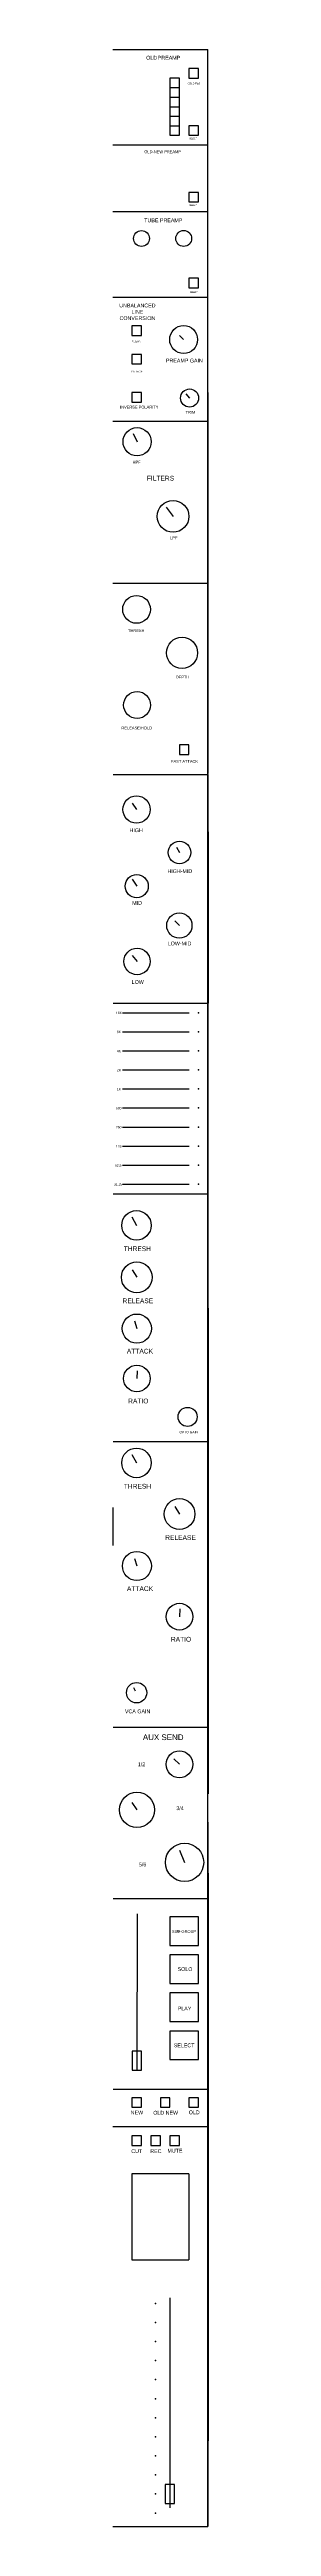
# Model space of a CAD drawing. Header units: inches. Extents: x 0 to 1600, y -1400 to 2600.
# Drawn here: x 1200 to 1300, y -1400 to 1200 of the extents above; entities that cross this region are included whole.
import ezdxf

# ---------------------------------------------------------------- set-up
doc = ezdxf.new("R2010")
doc.units = ezdxf.units.IN
doc.header["$MEASUREMENT"] = 0
doc.layers.get('0').update_dxf_attribs({"lineweight": 25, "true_color": 0xffffff})
doc.styles.add('textstyle1', font='')
doc.styles.add('textstyle112', font='')
doc.styles.add('textstyle127', font='')
doc.styles.add('textstyle145', font='')
doc.styles.add('textstyle161', font='')
doc.styles.add('textstyle177', font='')
doc.styles.add('textstyle209', font='')
doc.styles.add('textstyle224', font='')
doc.styles.add('textstyle241', font='')
doc.styles.add('textstyle256', font='')
doc.styles.add('textstyle273', font='')
doc.styles.add('textstyle28', font='')
doc.styles.add('textstyle288', font='')
doc.styles.add('textstyle305', font='')
doc.styles.add('textstyle320', font='')
doc.styles.add('textstyle33', font='')
doc.styles.add('textstyle336', font='')
doc.styles.add('textstyle352', font='')
doc.styles.add('textstyle368', font='')
doc.styles.add('textstyle383', font='')
doc.styles.add('textstyle399', font='')
doc.styles.add('textstyle416', font='')
doc.styles.add('textstyle431', font='')
doc.styles.add('textstyle448', font='')
doc.styles.add('textstyle464', font='')
doc.styles.add('textstyle480', font='')
doc.styles.add('textstyle496', font='')
doc.styles.add('textstyle512', font='')
doc.styles.add('textstyle528', font='')
doc.styles.add('textstyle544', font='')
doc.styles.add('textstyle560', font='')
doc.styles.add('textstyle576', font='')
doc.styles.add('textstyle592', font='')
doc.styles.add('textstyle60', font='')
doc.styles.add('textstyle608', font='')
doc.styles.add('textstyle623', font='')
doc.styles.add('textstyle640', font='')
doc.styles.add('textstyle65', font='')
doc.styles.add('textstyle656', font='')
doc.styles.add('textstyle672', font='')
doc.styles.add('textstyle688', font='')
doc.styles.add('textstyle705', font='')
doc.styles.add('textstyle720', font='')
doc.styles.add('textstyle736', font='')
doc.styles.add('textstyle751', font='')
doc.styles.add('textstyle768', font='')
doc.styles.add('textstyle785', font='')
doc.styles.add('textstyle80', font='')
doc.styles.add('textstyle801', font='')
doc.styles.add('textstyle817', font='')
doc.styles.add('textstyle832', font='')
doc.styles.add('textstyle848', font='')
doc.styles.add('textstyle864', font='')
doc.styles.add('textstyle880', font='')
doc.styles.add('textstyle895', font='')
doc.styles.add('textstyle916', font='')
doc.styles.add('textstyle932', font='')
doc.styles.add('textstyle949', font='')
doc.styles.add('textstyle95', font='')
doc.styles.get('textstyle1').set_extended_font_data('Liberation Sans')
doc.styles.get('textstyle112').set_extended_font_data('Liberation Sans')
doc.styles.get('textstyle127').set_extended_font_data('Liberation Sans')
doc.styles.get('textstyle145').set_extended_font_data('Liberation Sans')
doc.styles.get('textstyle161').set_extended_font_data('Liberation Sans')
doc.styles.get('textstyle177').set_extended_font_data('Liberation Sans')
doc.styles.get('textstyle209').set_extended_font_data('Liberation Sans')
doc.styles.get('textstyle224').set_extended_font_data('Liberation Sans')
doc.styles.get('textstyle241').set_extended_font_data('Liberation Sans')
doc.styles.get('textstyle256').set_extended_font_data('Liberation Sans')
doc.styles.get('textstyle273').set_extended_font_data('Liberation Sans')
doc.styles.get('textstyle28').set_extended_font_data('Liberation Sans')
doc.styles.get('textstyle288').set_extended_font_data('Liberation Sans')
doc.styles.get('textstyle305').set_extended_font_data('Liberation Sans')
doc.styles.get('textstyle320').set_extended_font_data('Liberation Sans')
doc.styles.get('textstyle33').set_extended_font_data('Liberation Sans')
doc.styles.get('textstyle336').set_extended_font_data('Liberation Sans')
doc.styles.get('textstyle352').set_extended_font_data('Liberation Sans')
doc.styles.get('textstyle368').set_extended_font_data('Liberation Sans')
doc.styles.get('textstyle383').set_extended_font_data('Liberation Sans')
doc.styles.get('textstyle399').set_extended_font_data('Liberation Sans')
doc.styles.get('textstyle416').set_extended_font_data('Liberation Sans')
doc.styles.get('textstyle431').set_extended_font_data('Liberation Sans')
doc.styles.get('textstyle448').set_extended_font_data('Liberation Sans')
doc.styles.get('textstyle464').set_extended_font_data('Liberation Sans')
doc.styles.get('textstyle480').set_extended_font_data('Liberation Sans')
doc.styles.get('textstyle496').set_extended_font_data('Liberation Sans')
doc.styles.get('textstyle512').set_extended_font_data('Liberation Sans')
doc.styles.get('textstyle528').set_extended_font_data('Liberation Sans')
doc.styles.get('textstyle544').set_extended_font_data('Liberation Sans')
doc.styles.get('textstyle560').set_extended_font_data('Liberation Sans')
doc.styles.get('textstyle576').set_extended_font_data('Liberation Sans')
doc.styles.get('textstyle592').set_extended_font_data('Liberation Sans')
doc.styles.get('textstyle60').set_extended_font_data('Liberation Sans')
doc.styles.get('textstyle608').set_extended_font_data('Liberation Sans')
doc.styles.get('textstyle623').set_extended_font_data('Liberation Sans')
doc.styles.get('textstyle640').set_extended_font_data('Liberation Sans')
doc.styles.get('textstyle65').set_extended_font_data('Liberation Sans')
doc.styles.get('textstyle656').set_extended_font_data('Liberation Sans')
doc.styles.get('textstyle672').set_extended_font_data('Liberation Sans')
doc.styles.get('textstyle688').set_extended_font_data('Liberation Sans')
doc.styles.get('textstyle705').set_extended_font_data('Liberation Sans')
doc.styles.get('textstyle720').set_extended_font_data('Liberation Sans')
doc.styles.get('textstyle736').set_extended_font_data('Liberation Sans')
doc.styles.get('textstyle751').set_extended_font_data('Liberation Sans')
doc.styles.get('textstyle768').set_extended_font_data('Liberation Sans')
doc.styles.get('textstyle785').set_extended_font_data('Liberation Sans')
doc.styles.get('textstyle80').set_extended_font_data('Liberation Sans')
doc.styles.get('textstyle801').set_extended_font_data('Liberation Sans')
doc.styles.get('textstyle817').set_extended_font_data('Liberation Sans')
doc.styles.get('textstyle832').set_extended_font_data('Liberation Sans')
doc.styles.get('textstyle848').set_extended_font_data('Liberation Sans')
doc.styles.get('textstyle864').set_extended_font_data('Liberation Sans')
doc.styles.get('textstyle880').set_extended_font_data('Liberation Sans')
doc.styles.get('textstyle895').set_extended_font_data('Liberation Sans')
doc.styles.get('textstyle916').set_extended_font_data('Liberation Sans')
doc.styles.get('textstyle932').set_extended_font_data('Liberation Sans')
doc.styles.get('textstyle949').set_extended_font_data('Liberation Sans')
doc.styles.get('textstyle95').set_extended_font_data('Liberation Sans')

msp = doc.modelspace()

# ---------------------------------------------------------------- linework, layer by layer
for p, q in [((1200.2, 1200), (1250.2, 1200)), ((1250.2, 1200), (1300.2, 1200)), ((1300.2, 1100), (1300.2, 1200)), ((1300.2, -1400), (1300.2, 1200)), ((1260.2, 1170), (1260.2, 1110)), ((1270.2, 1170), (1260.2, 1170)), ((1270.2, 1110), (1270.2, 1170)), ((1280.2, 1180), (1280.2, 1170)), ((1290.2, 1180), (1280.2, 1180)), ((1280.2, 1170), (1290.2, 1170)), ((1290.2, 1170), (1290.2, 1180)), ((1260.2, 1160), (1270.2, 1160)), ((1260.2, 1150), (1270.2, 1150)), ((1260.2, 1140), (1270.2, 1140)), ((1260.2, 1130), (1270.2, 1130)), ((1260.2, 1120), (1270.2, 1120)), ((1280.2, 1120), (1280.2, 1110)), ((1290.2, 1120), (1280.2, 1120)), ((1290.2, 1110), (1290.2, 1120)), ((1200.2, 1100), (1250.2, 1100)), ((1250.2, 1100), (1300.2, 1100)), ((1260.2, 1110), (1270.2, 1110)), ((1280.2, 1110), (1290.2, 1110)), ((1300.2, 1030), (1300.2, 1100)), ((1280.2, 1050), (1280.2, 1040)), ((1290.2, 1050), (1280.2, 1050)), ((1280.2, 1040), (1290.2, 1040)), ((1290.2, 1040), (1290.2, 1050)), ((1200.2, 1030), (1250.2, 1030)), ((1250.2, 1030), (1300.2, 1030)), ((1300.2, 1000), (1300.2, 1030)), ((1300.2, 940), (1300.2, 1000)), ((1200.2, 940), (1250.2, 940)), ((1250.2, 940), (1300.2, 940)), ((1280.2, 960), (1280.2, 950)), ((1290.2, 960), (1280.2, 960)), ((1280.2, 950), (1290.2, 950)), ((1290.2, 950), (1290.2, 960)), ((1300.2, 840), (1300.2, 940)), ((1220.2, 910), (1220.2, 900)), ((1230.2, 910), (1220.2, 910)), ((1230.2, 900), (1230.2, 910)), ((1220.2, 900), (1230.2, 900)), ((1270.2, 900), (1274.6, 895.6)), ((1220.2, 880), (1220.2, 870)), ((1230.2, 880), (1220.2, 880)), ((1220.2, 870), (1230.2, 870)), ((1230.2, 870), (1230.2, 880)), ((1220.2, 840), (1220.2, 830)), ((1230.2, 840), (1220.2, 840)), ((1230.2, 830), (1230.2, 840)), ((1276.8, 838.7), (1280.9, 834.2)), ((1300.2, 840), (1300.2, 440)), ((1200.2, 810), (1300.2, 810)), ((1220.2, 830), (1230.2, 830)), ((1221.4, 797.1), (1225.6, 788.3)), ((1256.2, 719.7), (1263.5, 710)), ((1200.2, 640), (1250.2, 640)), ((1250.2, 640), (1300.2, 640)), ((1270.2, 470), (1270.2, 460)), ((1280.2, 470), (1270.2, 470)), ((1280.2, 460), (1280.2, 470)), ((1270.2, 460), (1280.2, 460)), ((1200.3, 439), (1250.3, 439)), ((1250.3, 439), (1300.2, 439)), ((1300.3, 379), (1300.3, 439)), ((1220.3, 409), (1225, 402.3)), ((1300.3, 379), (1300.3, 199)), ((1267.1, 362.6), (1270.3, 357.1)), ((1220.3, 329), (1225.2, 321.8)), ((1265.2, 285.4), (1270.1, 280.5)), ((1220.3, 249), (1225.5, 242.8)), ((1200.3, 199), (1250.3, 199)), ((1210.3, 189), (1240.3, 189)), ((1240.3, 189), (1280.3, 189)), ((1250.3, 199), (1300.2, 199)), ((1300.3, -1), (1300.3, 199)), ((1210.3, 169), (1240.3, 169)), ((1240.3, 169), (1280.3, 169)), ((1210.3, 149), (1240.3, 149)), ((1240.3, 149), (1280.3, 149)), ((1210.3, 129), (1240.3, 129)), ((1210.3, 109), (1240.3, 109)), ((1240.3, 129), (1280.3, 129)), ((1240.3, 109), (1280.3, 109)), ((1210.3, 89), (1240.3, 89)), ((1240.3, 89), (1280.3, 89)), ((1210.3, 69), (1240.3, 69)), ((1240.3, 69), (1280.3, 69)), ((1210.3, 49), (1240.3, 49)), ((1210.3, 29), (1240.3, 29)), ((1240.3, 49), (1280.3, 49)), ((1240.3, 29), (1280.3, 29)), ((1210.3, 9), (1240.3, 9)), ((1240.3, 9), (1280.3, 9)), ((1200.3, -1), (1250.3, -1)), ((1200.3, -1), (1250.3, -1)), ((1219.9, -25.3), (1224.9, -34.3)), ((1250.3, -1), (1250.3, -1)), ((1250.3, -1), (1300.2, -1)), ((1300.3, -81), (1300.3, -1)), ((1220.3, -81), (1225.3, -88.8)), ((1300.3, -111), (1300.3, -81)), ((1300.3, -121), (1300.3, -101)), ((1300.3, -121), (1300.3, -451)), ((1222.7, -134.5), (1225.3, -142.6)), ((1225.8, -186.8), (1225.3, -195)), ((1200.3, -261), (1250.3, -261)), ((1220, -274.6), (1224.9, -283.6)), ((1250.3, -261), (1300.2, -261)), ((1200.3, -360.3), (1200.3, -330.3)), ((1265.2, -329.5), (1270.3, -337.3)), ((1200.3, -370.3), (1200.3, -350.3)), ((1222.7, -383.8), (1225.4, -391.8)), ((1270.7, -436.8), (1270.3, -445)), ((1300.3, -451), (1300.3, -561)), ((1221.8, -519.3), (1223.7, -523)), ((1200.3, -561), (1250.3, -561)), ((1250.3, -561), (1300.2, -561)), ((1300.3, -561), (1300.3, -631)), ((1264.4, -594.3), (1270.2, -600)), ((1220.2, -640), (1225.4, -647.8)), ((1299.8, -633.7), (1300.3, -741)), ((1270.2, -690), (1275.6, -702.9)), ((1200.3, -741), (1250.3, -741)), ((1250.3, -741), (1300.2, -741)), ((1300.3, -741), (1300.3, -941)), ((1225.6, -757), (1225.3, -921.1)), ((1290.2, -760), (1260.2, -760)), ((1260.2, -760), (1260.2, -790)), ((1290.2, -790), (1290.2, -760)), ((1260.2, -790), (1290.2, -790)), ((1290.2, -800), (1260.2, -800)), ((1260.2, -800), (1260.2, -830)), ((1290.2, -830), (1290.2, -800)), ((1260.2, -830), (1290.2, -830)), ((1290.2, -840), (1260.2, -840)), ((1260.2, -840), (1260.2, -870)), ((1290.2, -870), (1290.2, -840)), ((1260.2, -870), (1290.2, -870)), ((1260.2, -880), (1260.2, -910)), ((1290.2, -880), (1260.2, -880)), ((1290.2, -910), (1290.2, -880)), ((1230.3, -901), (1220.3, -901)), ((1220.3, -901), (1220.3, -911)), ((1230.3, -921), (1230.3, -901)), ((1260.2, -910), (1290.2, -910)), ((1220.3, -911), (1220.3, -921)), ((1220.3, -921), (1230.3, -921)), ((1200.3, -941), (1250.3, -941)), ((1220.2, -950), (1220.2, -960)), ((1230.2, -950), (1220.2, -950)), ((1220.2, -960), (1230.2, -960)), ((1230.2, -960), (1230.2, -950)), ((1250.2, -950), (1250.2, -960)), ((1260.2, -950), (1250.2, -950)), ((1250.2, -960), (1260.2, -960)), ((1250.3, -941), (1250.3, -941)), ((1250.3, -941), (1300.2, -941)), ((1260.2, -960), (1260.2, -950)), ((1280.2, -950), (1280.2, -960)), ((1290.2, -950), (1280.2, -950)), ((1280.2, -960), (1290.2, -960)), ((1290.2, -960), (1290.2, -950)), ((1300.3, -941), (1300.3, -1221)), ((1200.2, -980), (1300.2, -980)), ((1220.2, -990), (1220.2, -1000)), ((1230.2, -990), (1220.2, -990)), ((1220.2, -1000), (1230.2, -1000)), ((1230.2, -1000), (1230.2, -990)), ((1240.2, -990), (1240.2, -1000)), ((1250.2, -990), (1240.2, -990)), ((1240.2, -1000), (1250.2, -1000)), ((1250.2, -1000), (1250.2, -990)), ((1260.2, -990), (1260.2, -1000)), ((1270.2, -990), (1260.2, -990)), ((1260.2, -1000), (1270.2, -1000)), ((1270.2, -1000), (1270.2, -990)), ((1280.2, -1030), (1220.2, -1030)), ((1220.2, -1030), (1220.2, -1120)), ((1280.2, -1030), (1280.2, -1120)), ((1220.2, -1120), (1280.2, -1120)), ((1260.2, -1160), (1260.2, -1380.5)), ((1300.3, -1221), (1300.2, -1400)), ((1255, -1355.9), (1255, -1375.9)), ((1265, -1355.9), (1255, -1355.9)), ((1255, -1375.9), (1265, -1375.9)), ((1265, -1375.9), (1265, -1355.9)), ((1200.2, -1400), (1300.2, -1400))]:
    msp.add_line(p, q)
for centre, radius in [((1230.2, 1001.7), 8.34), ((1274.7, 1001.7), 8.35), ((1274.6, 895.6), 14.7), ((1280.9, 834.2), 9.49), ((1225.6, 788.3), 14.8), ((1263.5, 710), 16.7), ((1225, 612.3), 14.6), ((1272.9, 566.7), 16.4), ((1225.6, 511.9), 14.2), ((1225, 402.3), 14.3), ((1270.3, 357.1), 11.9), ((1225.2, 321.8), 12.2), ((1270.1, 280.5), 13.3), ((1225.5, 242.8), 13.9), ((1224.9, -34.3), 15.5), ((1225.3, -88.8), 16.2), ((1225.3, -142.6), 15.3), ((1225.3, -195), 14), ((1278.8, -235.3), 10), ((1224.9, -283.6), 15.5), ((1270.3, -337.3), 16.2), ((1225.4, -391.8), 15.3), ((1270.3, -445), 14), ((1225.1, -524.8), 10.7), ((1270.2, -600), 14.1), ((1225.4, -647.8), 18.5), ((1275.6, -702.9), 20.1)]:
    msp.add_circle(centre, radius)
for p in [(1290.3, 189), (1290.3, 169), (1290.3, 149), (1290.3, 129), (1290.3, 109), (1290.3, 89), (1290.3, 69), (1290.3, 49), (1290.3, 29), (1290.3, 9), (1245, -1165.9), (1245, -1185.9), (1245, -1205.9), (1245, -1225.9), (1245, -1245.9), (1245, -1265.9), (1245, -1285.9), (1245, -1305.9), (1245, -1325.9), (1245, -1345.9), (1245, -1365.9), (1245, -1385.9)]:
    msp.add_point(p)

# ---------------------------------------------------------------- texts
at = {"char_height": 1}
for s, insert, attachment_point, style in [('\\C7;\\H4;OLD\\H2; \\H4;PREAMP', (1253.1, 1191.4), 5, 'textstyle224'), ('\\C7;\\H2;-20dB Pad', (1285.1, 1164.5), 5, 'textstyle209'), ('\\C7;\\H3;OLD-NEW PREAMP', (1252.5, 1092.7), 5, 'textstyle65'), ('\\C7;\\H1.5;SELECT', (1284.6, 1106.6), 5, 'textstyle864'), ('\\C7;\\H4;TUBE PREAMP', (1253.2, 1020.7), 5, 'textstyle895'), ('\\C7;\\H1.5;SELECT', (1284.6, 1036.6), 5, 'textstyle848'), ('\\C7;\\H1.5;SELECT', (1285.2, 945.3), 5, 'textstyle880'), ('\\C7;\\H4;UNBALANCED\\PLINE \\PCONVERSION', (1225.9, 924.7), 5, 'textstyle705'), ('\\C7;\\H2;CLEAN', (1225, 893.8), 5, 'textstyle736'), ('\\C7;\\H2;VINTAGE', (1225.2, 862), 5, 'textstyle751'), ('\\C7;\\H4;PREAMP GAIN', (1256, 875.5), 1, 'textstyle336'), ('\\C7;\\H3;INVERSE POLARITY', (1207.7, 826.2), 1, 'textstyle305'), ('\\C7;\\H3;TRIM', (1276.6, 820.7), 1, 'textstyle352'), ('\\C7;\\H3;HPF', (1225.1, 766.9), 5, 'textstyle177'), ('\\C7;\\H5;FILTERS', (1250.2, 750), 5, 'textstyle161'), ('\\C7;\\H3;LPF', (1264.2, 687.5), 5, 'textstyle145'), ('\\C7;\\H3;THRESH', (1224.7, 590), 5, 'textstyle80'), ('\\C7;\\H3;DEPTH', (1273.5, 541.3), 5, 'textstyle95'), ('\\C7;\\H3;RELEASE/HOLD', (1225.2, 487.8), 5, 'textstyle127'), ('\\C7;\\H3;FAST ATTACK', (1275.6, 452.8), 5, 'textstyle112'), ('\\C7;\\H4;HIGH', (1224.6, 380.5), 5, 'textstyle768'), ('\\C7;\\H4;HIGH-MID', (1270.6, 337.5), 5, 'textstyle801'), ('\\C7;\\H4;MID', (1225.6, 304.2), 5, 'textstyle785'), ('\\C7;\\H4;LOW-MID', (1270.3, 261.6), 5, 'textstyle832'), ('\\C7;\\H4;LOW', (1226.3, 221.2), 5, 'textstyle817'), ('\\C7;\\H2.5;16K', (1203.3, 190), 1, 'textstyle623'), ('\\C7;\\H2.5;8K', (1204.3, 170), 1, 'textstyle656'), ('\\C7;\\H2.5;4K', (1204.3, 150), 1, 'textstyle640'), ('\\C7;\\H2.5;2K', (1204.3, 130), 1, 'textstyle688'), ('\\C7;\\H2.5;1K', (1204.3, 110), 1, 'textstyle672'), ('\\C7;\\H2.5;500', (1203.3, 90), 1, 'textstyle560'), ('\\C7;\\H2.5;250', (1203.3, 70), 1, 'textstyle544'), ('\\C7;\\H2.5;62.5', (1202.3, 30), 1, 'textstyle576'), ('\\C7;\\H2.5;125', (1203.3, 50), 1, 'textstyle592'), ('\\C7;\\H2.5;31.25', (1201.3, 10), 1, 'textstyle608'), ('\\H5;THRESH', (1211.5, -56.3), 1, 'textstyle464'), ('\\H5;RELEASE', (1210.3, -111), 1, 'textstyle496'), ('\\H5;ATTACK', (1214.8, -163.8), 1, 'textstyle528'), ('\\H5;RATIO', (1216.2, -216.1), 1, 'textstyle416'), ('\\C7;\\H2.5;OPTO GAIN', (1270.2, -250), 1, 'textstyle720'), ('\\H5;THRESH', (1211.6, -305.6), 1, 'textstyle431'), ('\\H5;RELEASE', (1255.2, -359.5), 1, 'textstyle448'), ('\\H5;ATTACK', (1214.9, -413.1), 1, 'textstyle480'), ('\\H5;RATIO', (1261.2, -466.2), 1, 'textstyle512'), ('\\C7;\\H4;VCA GAIN', (1212.8, -542.4), 1, 'textstyle320'), ('\\C7;\\H6;AUX SEND', (1253.1, -571.6), 5, 'textstyle241'), ('\\C7;\\H4;1/2', (1230.2, -600), 5, 'textstyle273'), ('\\C7;\\H4;3/4', (1270.8, -646.1), 5, 'textstyle288'), ('\\C7;\\H4;5/6', (1231.4, -705.2), 5, 'textstyle256'), ('\\C2;\\H3;SUB-GROUP', (1262.3, -773.9), 1, 'textstyle399'), ('\\C6;\\H4;SOLO', (1268.3, -812.9), 1, 'textstyle383'), ('\\C7;\\H4;PLAY', (1268.4, -854.3), 1, 'textstyle33'), ('\\C4;\\H4;SELECT', (1264.2, -893), 1, 'textstyle368'), ('\\C7;\\H4;NEW', (1218.9, -963.5), 1, 'textstyle916'), ('\\C7;\\H4;OLD NEW', (1242.6, -963.7), 1, 'textstyle932'), ('\\C7;\\H4;OLD', (1280, -963.3), 1, 'textstyle949'), ('\\C7;\\H4;CUT', (1219.5, -1004), 1, 'textstyle1'), ('\\C7;\\H4;REC', (1239.5, -1004), 1, 'textstyle28'), ('\\C7;\\H4;MUTE', (1257.5, -1003.6), 1, 'textstyle60')]:
    msp.add_mtext(s, dxfattribs=dict(at, insert=insert, attachment_point=attachment_point, style=style))

doc.saveas('drawing.dxf')
